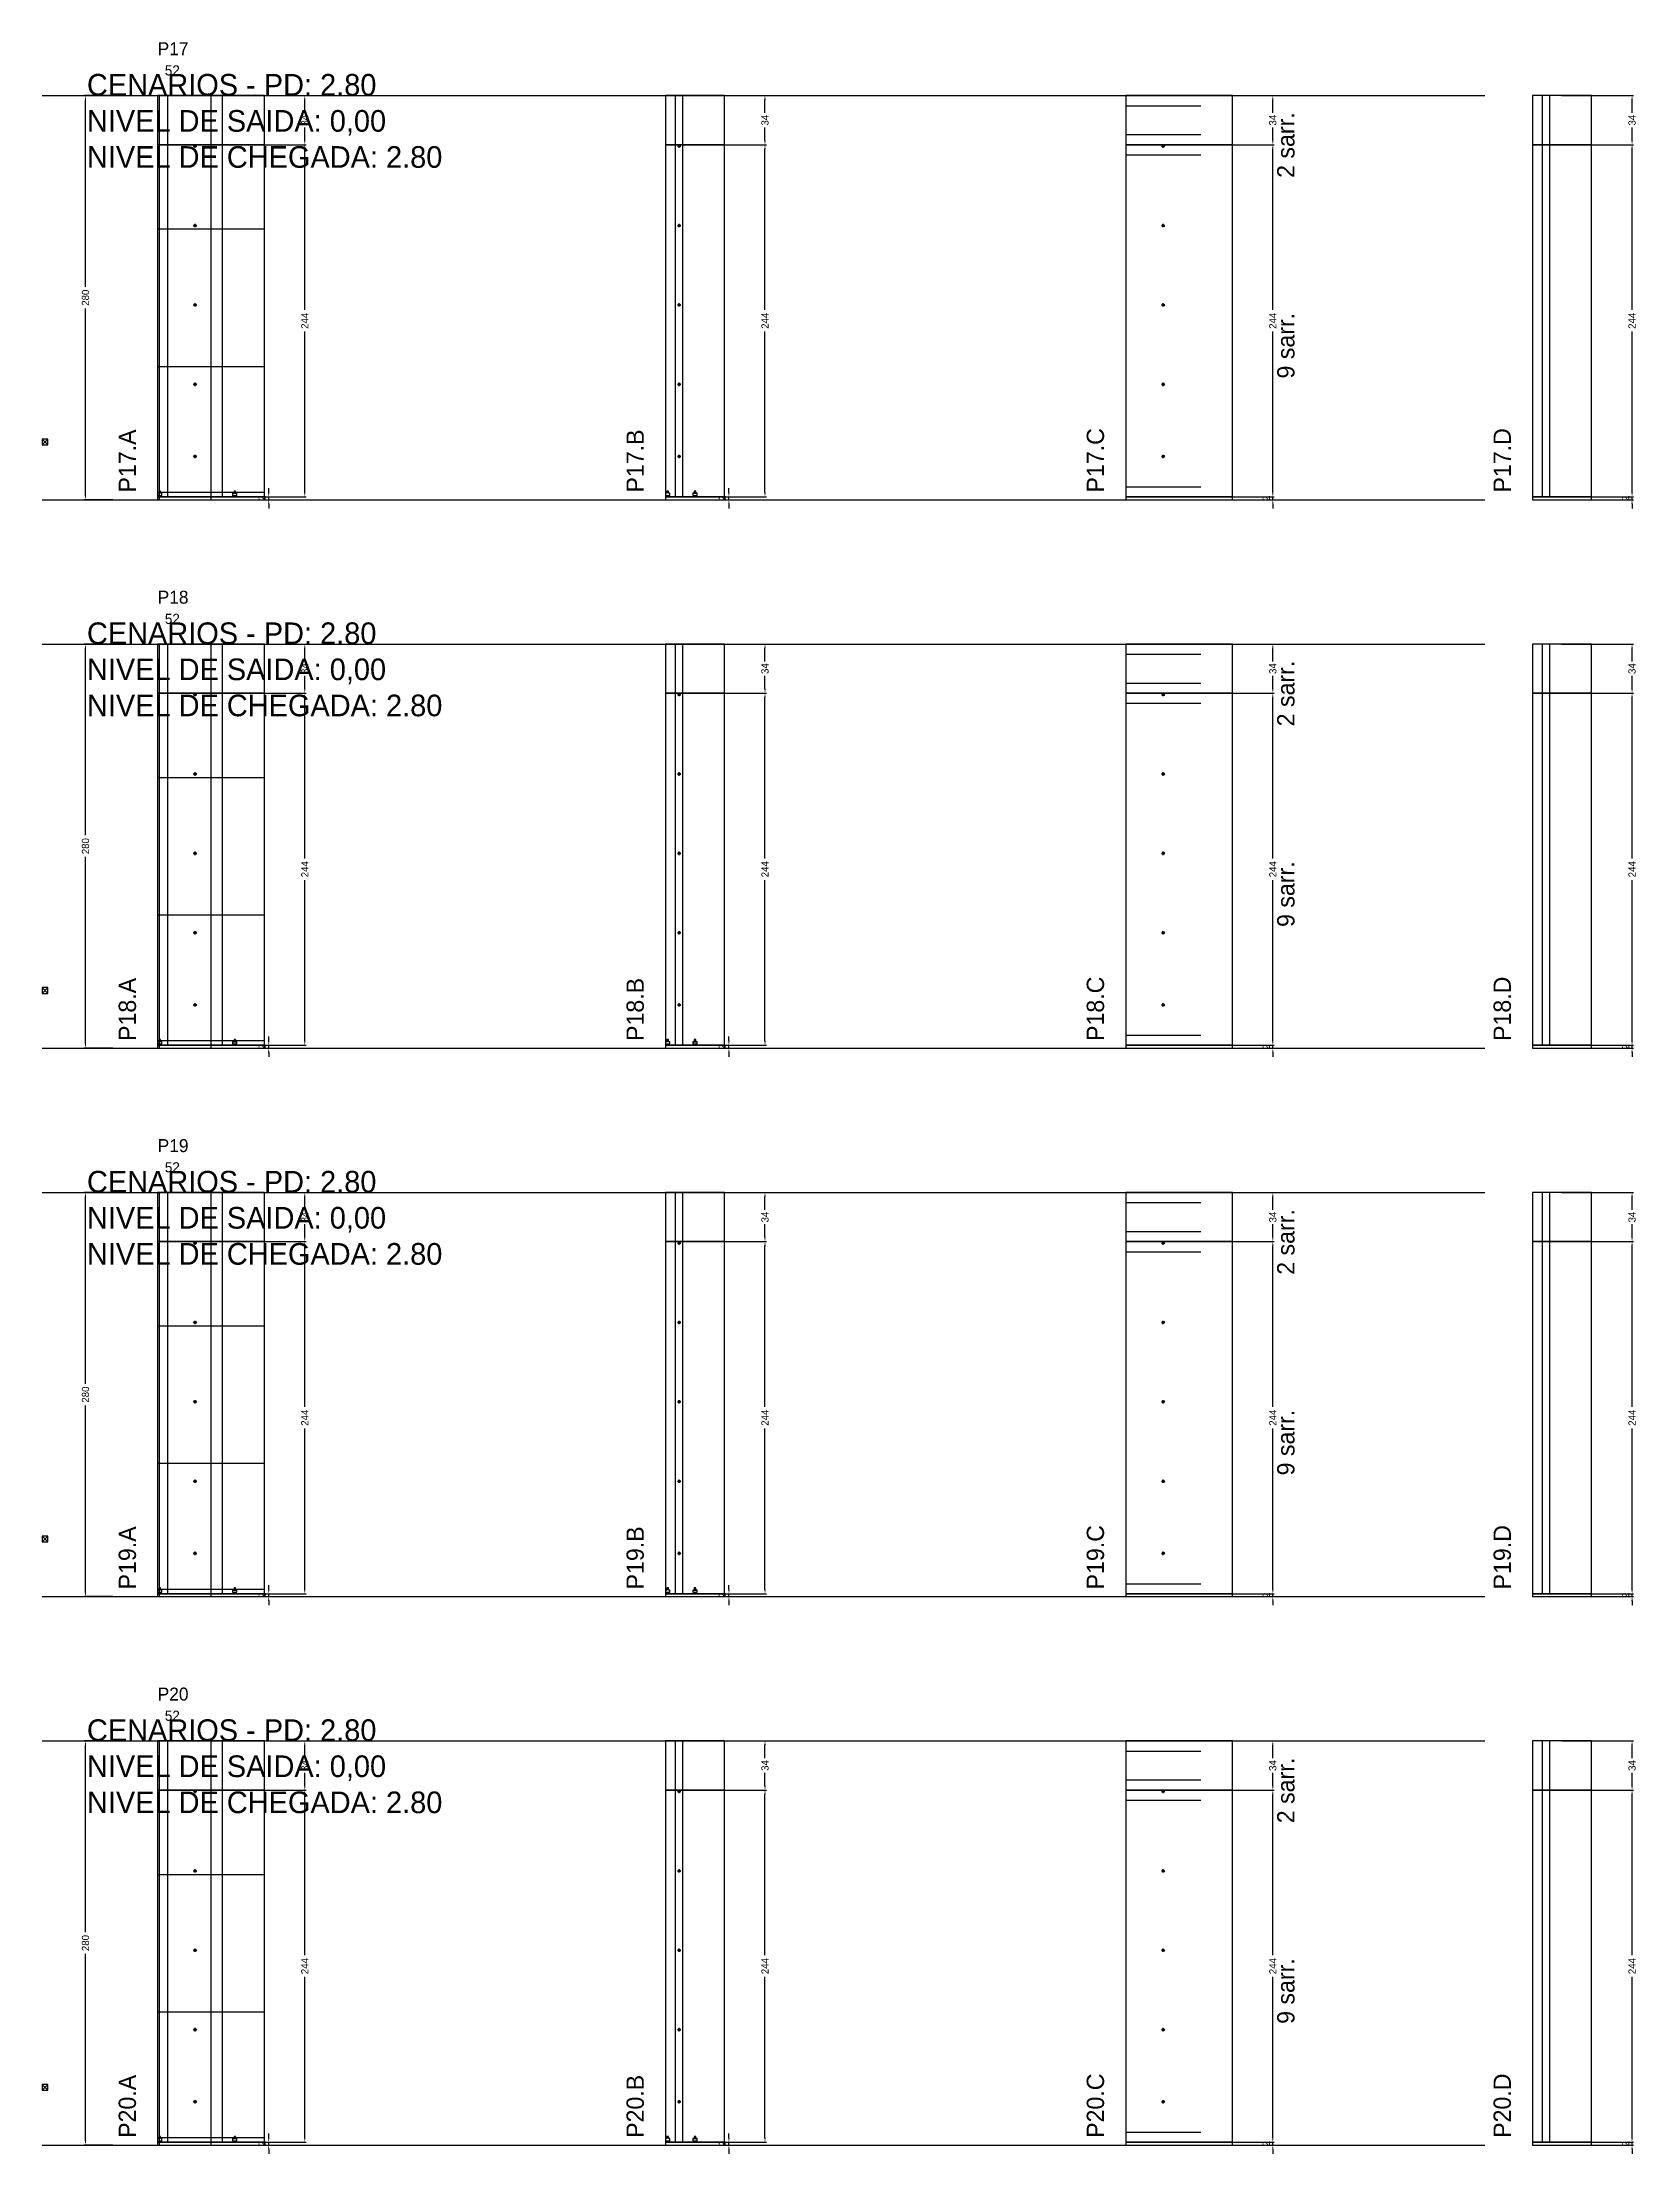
# Model space of a CAD drawing. Header units: centimetres. Extents: x -10500 to 4105, y -36866 to 295.
# Drawn here: x -7000 to -5895, y -7606 to -6143 of the extents above; entities that cross this region are included whole.
import ezdxf

# ---------------------------------------------------------------- set-up
doc = ezdxf.new("R2010")
doc.units = ezdxf.units.CM
doc.linetypes.add('DASHED', pattern=[2, -2])
for name, color, linetype in [('CHAPA', 140, 'Continuous'), ('COTA', 241, 'Continuous'), ('COTAS FURACAO', 16, 'Continuous'), ('Madeira', 30, 'Continuous'), ('NOMENCLATURA', 7, 'Continuous'), ('Nível', 160, 'Continuous'), ('Painéis', 200, 'Continuous'), ('Perfil Metálico', 150, 'Continuous'), ('SARR_2.2x7', 40, 'Continuous'), ('SARRAFO DE PRESSAO', 200, 'Continuous'), ('texto', 7, 'Continuous'), ('TEXTO_GERAL', 7, 'Continuous')]:
    doc.layers.add(name, color=color, linetype=linetype)
doc.dimstyles.new('PAINEL-NOVA', dxfattribs={"dimtxt": 5, "dimasz": 3, "dimexe": 1, "dimexo": 1, "dimgap": 1, "dimtad": 1, "dimcen": 2.5, "dimazin": 3, "dimtfac": 1, "dimtmove": 0, "dimatfit": 3})

msp = doc.modelspace()

# ---------------------------------------------------------------- texts
at = {"layer": 'NOMENCLATURA'}
for s, p in [('CENARIOS - PD: 2.80', (-6969, -6180)), ('NIVEL DE SAIDA: 0,00', (-6969, -6205)), ('NIVEL DE CHEGADA: 2.80', (-6969, -6230)), ('CENARIOS - PD: 2.80', (-6969, -6560)), ('NIVEL DE SAIDA: 0,00', (-6969, -6585)), ('NIVEL DE CHEGADA: 2.80', (-6969, -6610)), ('CENARIOS - PD: 2.80', (-6969, -6940)), ('NIVEL DE SAIDA: 0,00', (-6969, -6965)), ('NIVEL DE CHEGADA: 2.80', (-6969, -6990)), ('CENARIOS - PD: 2.80', (-6969, -7320)), ('NIVEL DE SAIDA: 0,00', (-6969, -7345)), ('NIVEL DE CHEGADA: 2.80', (-6969, -7370))]:
    msp.add_text(s, height=15, dxfattribs=at).set_placement(p)
for s, p in [('2 sarr.', (-6132, -6237)), ('9 sarr.', (-6132, -6376)), ('P17.A', (-6935, -6455)), ('P17.B', (-6583, -6455)), ('P17.C', (-6264, -6455)), ('P17.D', (-5982, -6455)), ('2 sarr.', (-6132, -6617)), ('9 sarr.', (-6132, -6756)), ('P18.A', (-6935, -6835)), ('P18.B', (-6583, -6835)), ('P18.C', (-6264, -6835)), ('P18.D', (-5982, -6835)), ('2 sarr.', (-6132, -6997)), ('9 sarr.', (-6132, -7136)), ('P19.A', (-6935, -7215)), ('P19.B', (-6583, -7215)), ('P19.C', (-6264, -7215)), ('P19.D', (-5982, -7215)), ('2 sarr.', (-6132, -7377)), ('9 sarr.', (-6132, -7516)), ('P20.A', (-6935, -7595)), ('P20.B', (-6583, -7595)), ('P20.C', (-6264, -7595)), ('P20.D', (-5982, -7595))]:
    msp.add_text(s, height=12, rotation=90, dxfattribs=at).set_placement(p)
at = {"layer": 'texto'}
for p in [(-6915, -6166), (-6915, -6546), (-6915, -6926), (-6915, -7306)]:
    msp.add_text('52', height=7, dxfattribs=at).set_placement(p)
at = {"layer": 'TEXTO_GERAL'}
for s, p in [('P17', (-6920, -6152)), ('P18', (-6920, -6532)), ('P19', (-6920, -6912)), ('P20', (-6920, -7292))]:
    msp.add_text(s, height=9, dxfattribs=at).set_placement(p)

# ---------------------------------------------------------------- blocks, each defined once
blk = doc.blocks.new('_CLOSEDFILLED')
at = {"color": 0, "linetype": 'BYBLOCK'}
blk.add_solid([(-1, 0.16), (0, 0), (-1, -0.16)], dxfattribs=at)
blk = doc.blocks.new('*D495')
for p, q in [((-6951, -7320), (-6971, -7320)), ((-6970, -7452.5), (-6970, -7323)), ((-6970, -7597), (-6970, -7467.5)), ((-6951, -7600), (-6971, -7600))]:
    blk.add_line(p, q)
at = {"layer": 'Defpoints'}
for p in [(-6950, -7320), (-6970, -7600), (-6950, -7600)]:
    blk.add_point(p, dxfattribs=at)
at = {"layer": 'COTA', "xscale": 3, "yscale": 3}
for p, rotation in [((-6970, -7320), 90), ((-6970, -7600), 270)]:
    blk.add_blockref('_CLOSEDFILLED', p, dxfattribs=dict(at, rotation=rotation))
at = {"layer": 'COTA', "insert": (-6970, -7460), "char_height": 5, "attachment_point": 5, "rotation": 90}
blk.add_mtext('280', dxfattribs=at)
blk = doc.blocks.new('MULDURA')
at = {"layer": 'Paineis'}
for p, q in [((0, 0), (4, 4)), ((4, 0), (0, 4))]:
    blk.add_line(p, q, dxfattribs=at)
blk.add_lwpolyline([(0, 0), (4, 0), (4, 4), (0, 4)], close=True, dxfattribs=at)
blk = doc.blocks.new('*D497')
for p, q in [((-6867, -7354), (-6817, -7354)), ((-6818, -7468.5), (-6818, -7357)), ((-6818, -7595), (-6818, -7483.5)), ((-6867, -7598), (-6817, -7598))]:
    blk.add_line(p, q)
at = {"layer": 'Defpoints'}
for p in [(-6868, -7354), (-6868, -7598), (-6818, -7598)]:
    blk.add_point(p, dxfattribs=at)
at = {"layer": 'COTA', "xscale": 3, "yscale": 3}
for p, rotation in [((-6818, -7354), 90), ((-6818, -7598), 270)]:
    blk.add_blockref('_CLOSEDFILLED', p, dxfattribs=dict(at, rotation=rotation))
at = {"layer": 'COTA', "insert": (-6818, -7476), "char_height": 5, "attachment_point": 5, "rotation": 90}
blk.add_mtext('244', dxfattribs=at)
blk = doc.blocks.new('*D498')
for p, q in [((-6867, -7320), (-6817, -7320)), ((-6818, -7332), (-6818, -7323)), ((-6818, -7351), (-6818, -7342)), ((-6867, -7354), (-6817, -7354))]:
    blk.add_line(p, q)
at = {"layer": 'Defpoints'}
for p in [(-6868, -7320), (-6868, -7354), (-6818, -7354)]:
    blk.add_point(p, dxfattribs=at)
at = {"layer": 'COTA', "xscale": 3, "yscale": 3}
for p, rotation in [((-6818, -7320), 90), ((-6818, -7354), 270)]:
    blk.add_blockref('_CLOSEDFILLED', p, dxfattribs=dict(at, rotation=rotation))
at = {"layer": 'COTA', "insert": (-6818, -7337), "char_height": 5, "attachment_point": 5, "rotation": 90}
blk.add_mtext('34', dxfattribs=at)
blk = doc.blocks.new('SLIPTEE')
at = {"layer": 'Paineis'}
blk.add_lwpolyline([(0, 0), (3, 0), (3, 1.5), (2, 1.5), (2, 3), (1, 3), (1, 1.5), (0, 1.5)], close=True, dxfattribs=at)
blk = doc.blocks.new('SLIPTDD')
at = {"layer": 'Paineis'}
blk.add_line((0, 1.5), (3, 1.5), dxfattribs=at)
blk.add_lwpolyline([(0, 0), (3, 0), (3, 1.5), (2, 1.5), (2, 3), (1, 3), (1, 1.5), (0, 1.5)], close=True, dxfattribs=at)
blk = doc.blocks.new('furacao')
at = {"layer": 'COTAS FURACAO'}
for p, q in [((-1.2, 0), (1.2, 0)), ((0, -1.2), (0, 1.2))]:
    blk.add_line(p, q, dxfattribs=at)
blk.add_circle((0, 0), 0.8, dxfattribs=at)
blk = doc.blocks.new('*D500')
for p, q in [((-6548, -7354), (-6498, -7354)), ((-6499, -7468.5), (-6499, -7357)), ((-6499, -7595), (-6499, -7483.5)), ((-6548, -7598), (-6498, -7598))]:
    blk.add_line(p, q)
at = {"layer": 'Defpoints'}
for p in [(-6549, -7354), (-6549, -7598), (-6499, -7598)]:
    blk.add_point(p, dxfattribs=at)
at = {"layer": 'COTA', "xscale": 3, "yscale": 3}
for p, rotation in [((-6499, -7354), 90), ((-6499, -7598), 270)]:
    blk.add_blockref('_CLOSEDFILLED', p, dxfattribs=dict(at, rotation=rotation))
at = {"layer": 'COTA', "insert": (-6499, -7476), "char_height": 5, "attachment_point": 5, "rotation": 90}
blk.add_mtext('244', dxfattribs=at)
blk = doc.blocks.new('*D501')
for p, q in [((-6548, -7320), (-6498, -7320)), ((-6499, -7332), (-6499, -7323)), ((-6499, -7351), (-6499, -7342)), ((-6548, -7354), (-6498, -7354))]:
    blk.add_line(p, q)
at = {"layer": 'Defpoints'}
for p in [(-6549, -7320), (-6549, -7354), (-6499, -7354)]:
    blk.add_point(p, dxfattribs=at)
at = {"layer": 'COTA', "xscale": 3, "yscale": 3}
for p, rotation in [((-6499, -7320), 90), ((-6499, -7354), 270)]:
    blk.add_blockref('_CLOSEDFILLED', p, dxfattribs=dict(at, rotation=rotation))
at = {"layer": 'COTA', "insert": (-6499, -7337), "char_height": 5, "attachment_point": 5, "rotation": 90}
blk.add_mtext('34', dxfattribs=at)
blk = doc.blocks.new('*D503')
for p, q in [((-6196, -7354), (-6146, -7354)), ((-6147, -7468.5), (-6147, -7357)), ((-6147, -7595), (-6147, -7483.5)), ((-6196, -7598), (-6146, -7598))]:
    blk.add_line(p, q)
at = {"layer": 'Defpoints'}
for p in [(-6197, -7354), (-6197, -7598), (-6147, -7598)]:
    blk.add_point(p, dxfattribs=at)
at = {"layer": 'COTA', "xscale": 3, "yscale": 3}
for p, rotation in [((-6147, -7354), 90), ((-6147, -7598), 270)]:
    blk.add_blockref('_CLOSEDFILLED', p, dxfattribs=dict(at, rotation=rotation))
at = {"layer": 'COTA', "insert": (-6147, -7476), "char_height": 5, "attachment_point": 5, "rotation": 90}
blk.add_mtext('244', dxfattribs=at)
blk = doc.blocks.new('*D504')
for p, q in [((-6196, -7320), (-6146, -7320)), ((-6147, -7332), (-6147, -7323)), ((-6147, -7351), (-6147, -7342)), ((-6196, -7354), (-6146, -7354))]:
    blk.add_line(p, q)
at = {"layer": 'Defpoints'}
for p in [(-6197, -7320), (-6197, -7354), (-6147, -7354)]:
    blk.add_point(p, dxfattribs=at)
at = {"layer": 'COTA', "xscale": 3, "yscale": 3}
for p, rotation in [((-6147, -7320), 90), ((-6147, -7354), 270)]:
    blk.add_blockref('_CLOSEDFILLED', p, dxfattribs=dict(at, rotation=rotation))
at = {"layer": 'COTA', "insert": (-6147, -7337), "char_height": 5, "attachment_point": 5, "rotation": 90}
blk.add_mtext('34', dxfattribs=at)
blk = doc.blocks.new('*D506')
for p, q in [((-5947, -7354), (-5897, -7354)), ((-5898, -7468.5), (-5898, -7357)), ((-5898, -7595), (-5898, -7483.5)), ((-5947, -7598), (-5897, -7598))]:
    blk.add_line(p, q)
at = {"layer": 'Defpoints'}
for p in [(-5948, -7354), (-5948, -7598), (-5898, -7598)]:
    blk.add_point(p, dxfattribs=at)
at = {"layer": 'COTA', "xscale": 3, "yscale": 3}
for p, rotation in [((-5898, -7354), 90), ((-5898, -7598), 270)]:
    blk.add_blockref('_CLOSEDFILLED', p, dxfattribs=dict(at, rotation=rotation))
at = {"layer": 'COTA', "insert": (-5898, -7476), "char_height": 5, "attachment_point": 5, "rotation": 90}
blk.add_mtext('244', dxfattribs=at)
blk = doc.blocks.new('*D507')
for p, q in [((-5947, -7320), (-5897, -7320)), ((-5898, -7332), (-5898, -7323)), ((-5898, -7351), (-5898, -7342)), ((-5947, -7354), (-5897, -7354))]:
    blk.add_line(p, q)
at = {"layer": 'Defpoints'}
for p in [(-5948, -7320), (-5948, -7354), (-5898, -7354)]:
    blk.add_point(p, dxfattribs=at)
at = {"layer": 'COTA', "xscale": 3, "yscale": 3}
for p, rotation in [((-5898, -7320), 90), ((-5898, -7354), 270)]:
    blk.add_blockref('_CLOSEDFILLED', p, dxfattribs=dict(at, rotation=rotation))
at = {"layer": 'COTA', "insert": (-5898, -7337), "char_height": 5, "attachment_point": 5, "rotation": 90}
blk.add_mtext('34', dxfattribs=at)
blk = doc.blocks.new('*D469')
for p, q in [((-6951, -6940), (-6971, -6940)), ((-6970, -7072.5), (-6970, -6943)), ((-6970, -7217), (-6970, -7087.5)), ((-6951, -7220), (-6971, -7220))]:
    blk.add_line(p, q)
at = {"layer": 'Defpoints'}
for p in [(-6950, -6940), (-6970, -7220), (-6950, -7220)]:
    blk.add_point(p, dxfattribs=at)
at = {"layer": 'COTA', "xscale": 3, "yscale": 3}
for p, rotation in [((-6970, -6940), 90), ((-6970, -7220), 270)]:
    blk.add_blockref('_CLOSEDFILLED', p, dxfattribs=dict(at, rotation=rotation))
at = {"layer": 'COTA', "insert": (-6970, -7080), "char_height": 5, "attachment_point": 5, "rotation": 90}
blk.add_mtext('280', dxfattribs=at)
blk = doc.blocks.new('*D471')
for p, q in [((-6867, -6974), (-6817, -6974)), ((-6818, -7088.5), (-6818, -6977)), ((-6818, -7215), (-6818, -7103.5)), ((-6867, -7218), (-6817, -7218))]:
    blk.add_line(p, q)
at = {"layer": 'Defpoints'}
for p in [(-6868, -6974), (-6868, -7218), (-6818, -7218)]:
    blk.add_point(p, dxfattribs=at)
at = {"layer": 'COTA', "xscale": 3, "yscale": 3}
for p, rotation in [((-6818, -6974), 90), ((-6818, -7218), 270)]:
    blk.add_blockref('_CLOSEDFILLED', p, dxfattribs=dict(at, rotation=rotation))
at = {"layer": 'COTA', "insert": (-6818, -7096), "char_height": 5, "attachment_point": 5, "rotation": 90}
blk.add_mtext('244', dxfattribs=at)
blk = doc.blocks.new('*D472')
for p, q in [((-6867, -6940), (-6817, -6940)), ((-6818, -6952), (-6818, -6943)), ((-6818, -6971), (-6818, -6962)), ((-6867, -6974), (-6817, -6974))]:
    blk.add_line(p, q)
at = {"layer": 'Defpoints'}
for p in [(-6868, -6940), (-6868, -6974), (-6818, -6974)]:
    blk.add_point(p, dxfattribs=at)
at = {"layer": 'COTA', "xscale": 3, "yscale": 3}
for p, rotation in [((-6818, -6940), 90), ((-6818, -6974), 270)]:
    blk.add_blockref('_CLOSEDFILLED', p, dxfattribs=dict(at, rotation=rotation))
at = {"layer": 'COTA', "insert": (-6818, -6957), "char_height": 5, "attachment_point": 5, "rotation": 90}
blk.add_mtext('34', dxfattribs=at)
blk = doc.blocks.new('*D474')
for p, q in [((-6548, -6974), (-6498, -6974)), ((-6499, -7088.5), (-6499, -6977)), ((-6499, -7215), (-6499, -7103.5)), ((-6548, -7218), (-6498, -7218))]:
    blk.add_line(p, q)
at = {"layer": 'Defpoints'}
for p in [(-6549, -6974), (-6549, -7218), (-6499, -7218)]:
    blk.add_point(p, dxfattribs=at)
at = {"layer": 'COTA', "xscale": 3, "yscale": 3}
for p, rotation in [((-6499, -6974), 90), ((-6499, -7218), 270)]:
    blk.add_blockref('_CLOSEDFILLED', p, dxfattribs=dict(at, rotation=rotation))
at = {"layer": 'COTA', "insert": (-6499, -7096), "char_height": 5, "attachment_point": 5, "rotation": 90}
blk.add_mtext('244', dxfattribs=at)
blk = doc.blocks.new('*D475')
for p, q in [((-6548, -6940), (-6498, -6940)), ((-6499, -6952), (-6499, -6943)), ((-6499, -6971), (-6499, -6962)), ((-6548, -6974), (-6498, -6974))]:
    blk.add_line(p, q)
at = {"layer": 'Defpoints'}
for p in [(-6549, -6940), (-6549, -6974), (-6499, -6974)]:
    blk.add_point(p, dxfattribs=at)
at = {"layer": 'COTA', "xscale": 3, "yscale": 3}
for p, rotation in [((-6499, -6940), 90), ((-6499, -6974), 270)]:
    blk.add_blockref('_CLOSEDFILLED', p, dxfattribs=dict(at, rotation=rotation))
at = {"layer": 'COTA', "insert": (-6499, -6957), "char_height": 5, "attachment_point": 5, "rotation": 90}
blk.add_mtext('34', dxfattribs=at)
blk = doc.blocks.new('*D477')
for p, q in [((-6196, -6974), (-6146, -6974)), ((-6147, -7088.5), (-6147, -6977)), ((-6147, -7215), (-6147, -7103.5)), ((-6196, -7218), (-6146, -7218))]:
    blk.add_line(p, q)
at = {"layer": 'Defpoints'}
for p in [(-6197, -6974), (-6197, -7218), (-6147, -7218)]:
    blk.add_point(p, dxfattribs=at)
at = {"layer": 'COTA', "xscale": 3, "yscale": 3}
for p, rotation in [((-6147, -6974), 90), ((-6147, -7218), 270)]:
    blk.add_blockref('_CLOSEDFILLED', p, dxfattribs=dict(at, rotation=rotation))
at = {"layer": 'COTA', "insert": (-6147, -7096), "char_height": 5, "attachment_point": 5, "rotation": 90}
blk.add_mtext('244', dxfattribs=at)
blk = doc.blocks.new('*D478')
for p, q in [((-6196, -6940), (-6146, -6940)), ((-6147, -6952), (-6147, -6943)), ((-6147, -6971), (-6147, -6962)), ((-6196, -6974), (-6146, -6974))]:
    blk.add_line(p, q)
at = {"layer": 'Defpoints'}
for p in [(-6197, -6940), (-6197, -6974), (-6147, -6974)]:
    blk.add_point(p, dxfattribs=at)
at = {"layer": 'COTA', "xscale": 3, "yscale": 3}
for p, rotation in [((-6147, -6940), 90), ((-6147, -6974), 270)]:
    blk.add_blockref('_CLOSEDFILLED', p, dxfattribs=dict(at, rotation=rotation))
at = {"layer": 'COTA', "insert": (-6147, -6957), "char_height": 5, "attachment_point": 5, "rotation": 90}
blk.add_mtext('34', dxfattribs=at)
blk = doc.blocks.new('*D480')
for p, q in [((-5947, -6974), (-5897, -6974)), ((-5898, -7088.5), (-5898, -6977)), ((-5898, -7215), (-5898, -7103.5)), ((-5947, -7218), (-5897, -7218))]:
    blk.add_line(p, q)
at = {"layer": 'Defpoints'}
for p in [(-5948, -6974), (-5948, -7218), (-5898, -7218)]:
    blk.add_point(p, dxfattribs=at)
at = {"layer": 'COTA', "xscale": 3, "yscale": 3}
for p, rotation in [((-5898, -6974), 90), ((-5898, -7218), 270)]:
    blk.add_blockref('_CLOSEDFILLED', p, dxfattribs=dict(at, rotation=rotation))
at = {"layer": 'COTA', "insert": (-5898, -7096), "char_height": 5, "attachment_point": 5, "rotation": 90}
blk.add_mtext('244', dxfattribs=at)
blk = doc.blocks.new('*D481')
for p, q in [((-5947, -6940), (-5897, -6940)), ((-5898, -6952), (-5898, -6943)), ((-5898, -6971), (-5898, -6962)), ((-5947, -6974), (-5897, -6974))]:
    blk.add_line(p, q)
at = {"layer": 'Defpoints'}
for p in [(-5948, -6940), (-5948, -6974), (-5898, -6974)]:
    blk.add_point(p, dxfattribs=at)
at = {"layer": 'COTA', "xscale": 3, "yscale": 3}
for p, rotation in [((-5898, -6940), 90), ((-5898, -6974), 270)]:
    blk.add_blockref('_CLOSEDFILLED', p, dxfattribs=dict(at, rotation=rotation))
at = {"layer": 'COTA', "insert": (-5898, -6957), "char_height": 5, "attachment_point": 5, "rotation": 90}
blk.add_mtext('34', dxfattribs=at)
blk = doc.blocks.new('*D443')
for p, q in [((-6951, -6560), (-6971, -6560)), ((-6970, -6692.5), (-6970, -6563)), ((-6970, -6837), (-6970, -6707.5)), ((-6951, -6840), (-6971, -6840))]:
    blk.add_line(p, q)
at = {"layer": 'Defpoints'}
for p in [(-6950, -6560), (-6970, -6840), (-6950, -6840)]:
    blk.add_point(p, dxfattribs=at)
at = {"layer": 'COTA', "xscale": 3, "yscale": 3}
for p, rotation in [((-6970, -6560), 90), ((-6970, -6840), 270)]:
    blk.add_blockref('_CLOSEDFILLED', p, dxfattribs=dict(at, rotation=rotation))
at = {"layer": 'COTA', "insert": (-6970, -6700), "char_height": 5, "attachment_point": 5, "rotation": 90}
blk.add_mtext('280', dxfattribs=at)
blk = doc.blocks.new('*D445')
for p, q in [((-6867, -6594), (-6817, -6594)), ((-6818, -6708.5), (-6818, -6597)), ((-6818, -6835), (-6818, -6723.5)), ((-6867, -6838), (-6817, -6838))]:
    blk.add_line(p, q)
at = {"layer": 'Defpoints'}
for p in [(-6868, -6594), (-6868, -6838), (-6818, -6838)]:
    blk.add_point(p, dxfattribs=at)
at = {"layer": 'COTA', "xscale": 3, "yscale": 3}
for p, rotation in [((-6818, -6594), 90), ((-6818, -6838), 270)]:
    blk.add_blockref('_CLOSEDFILLED', p, dxfattribs=dict(at, rotation=rotation))
at = {"layer": 'COTA', "insert": (-6818, -6716), "char_height": 5, "attachment_point": 5, "rotation": 90}
blk.add_mtext('244', dxfattribs=at)
blk = doc.blocks.new('*D446')
for p, q in [((-6867, -6560), (-6817, -6560)), ((-6818, -6572), (-6818, -6563)), ((-6818, -6591), (-6818, -6582)), ((-6867, -6594), (-6817, -6594))]:
    blk.add_line(p, q)
at = {"layer": 'Defpoints'}
for p in [(-6868, -6560), (-6868, -6594), (-6818, -6594)]:
    blk.add_point(p, dxfattribs=at)
at = {"layer": 'COTA', "xscale": 3, "yscale": 3}
for p, rotation in [((-6818, -6560), 90), ((-6818, -6594), 270)]:
    blk.add_blockref('_CLOSEDFILLED', p, dxfattribs=dict(at, rotation=rotation))
at = {"layer": 'COTA', "insert": (-6818, -6577), "char_height": 5, "attachment_point": 5, "rotation": 90}
blk.add_mtext('34', dxfattribs=at)
blk = doc.blocks.new('*D448')
for p, q in [((-6548, -6594), (-6498, -6594)), ((-6499, -6708.5), (-6499, -6597)), ((-6499, -6835), (-6499, -6723.5)), ((-6548, -6838), (-6498, -6838))]:
    blk.add_line(p, q)
at = {"layer": 'Defpoints'}
for p in [(-6549, -6594), (-6549, -6838), (-6499, -6838)]:
    blk.add_point(p, dxfattribs=at)
at = {"layer": 'COTA', "xscale": 3, "yscale": 3}
for p, rotation in [((-6499, -6594), 90), ((-6499, -6838), 270)]:
    blk.add_blockref('_CLOSEDFILLED', p, dxfattribs=dict(at, rotation=rotation))
at = {"layer": 'COTA', "insert": (-6499, -6716), "char_height": 5, "attachment_point": 5, "rotation": 90}
blk.add_mtext('244', dxfattribs=at)
blk = doc.blocks.new('*D449')
for p, q in [((-6548, -6560), (-6498, -6560)), ((-6499, -6572), (-6499, -6563)), ((-6499, -6591), (-6499, -6582)), ((-6548, -6594), (-6498, -6594))]:
    blk.add_line(p, q)
at = {"layer": 'Defpoints'}
for p in [(-6549, -6560), (-6549, -6594), (-6499, -6594)]:
    blk.add_point(p, dxfattribs=at)
at = {"layer": 'COTA', "xscale": 3, "yscale": 3}
for p, rotation in [((-6499, -6560), 90), ((-6499, -6594), 270)]:
    blk.add_blockref('_CLOSEDFILLED', p, dxfattribs=dict(at, rotation=rotation))
at = {"layer": 'COTA', "insert": (-6499, -6577), "char_height": 5, "attachment_point": 5, "rotation": 90}
blk.add_mtext('34', dxfattribs=at)
blk = doc.blocks.new('*D451')
for p, q in [((-6196, -6594), (-6146, -6594)), ((-6147, -6708.5), (-6147, -6597)), ((-6147, -6835), (-6147, -6723.5)), ((-6196, -6838), (-6146, -6838))]:
    blk.add_line(p, q)
at = {"layer": 'Defpoints'}
for p in [(-6197, -6594), (-6197, -6838), (-6147, -6838)]:
    blk.add_point(p, dxfattribs=at)
at = {"layer": 'COTA', "xscale": 3, "yscale": 3}
for p, rotation in [((-6147, -6594), 90), ((-6147, -6838), 270)]:
    blk.add_blockref('_CLOSEDFILLED', p, dxfattribs=dict(at, rotation=rotation))
at = {"layer": 'COTA', "insert": (-6147, -6716), "char_height": 5, "attachment_point": 5, "rotation": 90}
blk.add_mtext('244', dxfattribs=at)
blk = doc.blocks.new('*D452')
for p, q in [((-6196, -6560), (-6146, -6560)), ((-6147, -6572), (-6147, -6563)), ((-6147, -6591), (-6147, -6582)), ((-6196, -6594), (-6146, -6594))]:
    blk.add_line(p, q)
at = {"layer": 'Defpoints'}
for p in [(-6197, -6560), (-6197, -6594), (-6147, -6594)]:
    blk.add_point(p, dxfattribs=at)
at = {"layer": 'COTA', "xscale": 3, "yscale": 3}
for p, rotation in [((-6147, -6560), 90), ((-6147, -6594), 270)]:
    blk.add_blockref('_CLOSEDFILLED', p, dxfattribs=dict(at, rotation=rotation))
at = {"layer": 'COTA', "insert": (-6147, -6577), "char_height": 5, "attachment_point": 5, "rotation": 90}
blk.add_mtext('34', dxfattribs=at)
blk = doc.blocks.new('*D454')
for p, q in [((-5947, -6594), (-5897, -6594)), ((-5898, -6708.5), (-5898, -6597)), ((-5898, -6835), (-5898, -6723.5)), ((-5947, -6838), (-5897, -6838))]:
    blk.add_line(p, q)
at = {"layer": 'Defpoints'}
for p in [(-5948, -6594), (-5948, -6838), (-5898, -6838)]:
    blk.add_point(p, dxfattribs=at)
at = {"layer": 'COTA', "xscale": 3, "yscale": 3}
for p, rotation in [((-5898, -6594), 90), ((-5898, -6838), 270)]:
    blk.add_blockref('_CLOSEDFILLED', p, dxfattribs=dict(at, rotation=rotation))
at = {"layer": 'COTA', "insert": (-5898, -6716), "char_height": 5, "attachment_point": 5, "rotation": 90}
blk.add_mtext('244', dxfattribs=at)
blk = doc.blocks.new('*D455')
for p, q in [((-5947, -6560), (-5897, -6560)), ((-5898, -6572), (-5898, -6563)), ((-5898, -6591), (-5898, -6582)), ((-5947, -6594), (-5897, -6594))]:
    blk.add_line(p, q)
at = {"layer": 'Defpoints'}
for p in [(-5948, -6560), (-5948, -6594), (-5898, -6594)]:
    blk.add_point(p, dxfattribs=at)
at = {"layer": 'COTA', "xscale": 3, "yscale": 3}
for p, rotation in [((-5898, -6560), 90), ((-5898, -6594), 270)]:
    blk.add_blockref('_CLOSEDFILLED', p, dxfattribs=dict(at, rotation=rotation))
at = {"layer": 'COTA', "insert": (-5898, -6577), "char_height": 5, "attachment_point": 5, "rotation": 90}
blk.add_mtext('34', dxfattribs=at)
blk = doc.blocks.new('*D417')
for p, q in [((-6951, -6180), (-6971, -6180)), ((-6970, -6312.5), (-6970, -6183)), ((-6970, -6457), (-6970, -6327.5)), ((-6951, -6460), (-6971, -6460))]:
    blk.add_line(p, q)
at = {"layer": 'Defpoints'}
for p in [(-6950, -6180), (-6970, -6460), (-6950, -6460)]:
    blk.add_point(p, dxfattribs=at)
at = {"layer": 'COTA', "xscale": 3, "yscale": 3}
for p, rotation in [((-6970, -6180), 90), ((-6970, -6460), 270)]:
    blk.add_blockref('_CLOSEDFILLED', p, dxfattribs=dict(at, rotation=rotation))
at = {"layer": 'COTA', "insert": (-6970, -6320), "char_height": 5, "attachment_point": 5, "rotation": 90}
blk.add_mtext('280', dxfattribs=at)
blk = doc.blocks.new('*D419')
for p, q in [((-6867, -6214), (-6817, -6214)), ((-6818, -6328.5), (-6818, -6217)), ((-6818, -6455), (-6818, -6343.5)), ((-6867, -6458), (-6817, -6458))]:
    blk.add_line(p, q)
at = {"layer": 'Defpoints'}
for p in [(-6868, -6214), (-6868, -6458), (-6818, -6458)]:
    blk.add_point(p, dxfattribs=at)
at = {"layer": 'COTA', "xscale": 3, "yscale": 3}
for p, rotation in [((-6818, -6214), 90), ((-6818, -6458), 270)]:
    blk.add_blockref('_CLOSEDFILLED', p, dxfattribs=dict(at, rotation=rotation))
at = {"layer": 'COTA', "insert": (-6818, -6336), "char_height": 5, "attachment_point": 5, "rotation": 90}
blk.add_mtext('244', dxfattribs=at)
blk = doc.blocks.new('*D420')
for p, q in [((-6867, -6180), (-6817, -6180)), ((-6818, -6192), (-6818, -6183)), ((-6818, -6211), (-6818, -6202)), ((-6867, -6214), (-6817, -6214))]:
    blk.add_line(p, q)
at = {"layer": 'Defpoints'}
for p in [(-6868, -6180), (-6868, -6214), (-6818, -6214)]:
    blk.add_point(p, dxfattribs=at)
at = {"layer": 'COTA', "xscale": 3, "yscale": 3}
for p, rotation in [((-6818, -6180), 90), ((-6818, -6214), 270)]:
    blk.add_blockref('_CLOSEDFILLED', p, dxfattribs=dict(at, rotation=rotation))
at = {"layer": 'COTA', "insert": (-6818, -6197), "char_height": 5, "attachment_point": 5, "rotation": 90}
blk.add_mtext('34', dxfattribs=at)
blk = doc.blocks.new('*D422')
for p, q in [((-6548, -6214), (-6498, -6214)), ((-6499, -6328.5), (-6499, -6217)), ((-6499, -6455), (-6499, -6343.5)), ((-6548, -6458), (-6498, -6458))]:
    blk.add_line(p, q)
at = {"layer": 'Defpoints'}
for p in [(-6549, -6214), (-6549, -6458), (-6499, -6458)]:
    blk.add_point(p, dxfattribs=at)
at = {"layer": 'COTA', "xscale": 3, "yscale": 3}
for p, rotation in [((-6499, -6214), 90), ((-6499, -6458), 270)]:
    blk.add_blockref('_CLOSEDFILLED', p, dxfattribs=dict(at, rotation=rotation))
at = {"layer": 'COTA', "insert": (-6499, -6336), "char_height": 5, "attachment_point": 5, "rotation": 90}
blk.add_mtext('244', dxfattribs=at)
blk = doc.blocks.new('*D423')
for p, q in [((-6548, -6180), (-6498, -6180)), ((-6499, -6192), (-6499, -6183)), ((-6499, -6211), (-6499, -6202)), ((-6548, -6214), (-6498, -6214))]:
    blk.add_line(p, q)
at = {"layer": 'Defpoints'}
for p in [(-6549, -6180), (-6549, -6214), (-6499, -6214)]:
    blk.add_point(p, dxfattribs=at)
at = {"layer": 'COTA', "xscale": 3, "yscale": 3}
for p, rotation in [((-6499, -6180), 90), ((-6499, -6214), 270)]:
    blk.add_blockref('_CLOSEDFILLED', p, dxfattribs=dict(at, rotation=rotation))
at = {"layer": 'COTA', "insert": (-6499, -6197), "char_height": 5, "attachment_point": 5, "rotation": 90}
blk.add_mtext('34', dxfattribs=at)
blk = doc.blocks.new('*D425')
for p, q in [((-6196, -6214), (-6146, -6214)), ((-6147, -6328.5), (-6147, -6217)), ((-6147, -6455), (-6147, -6343.5)), ((-6196, -6458), (-6146, -6458))]:
    blk.add_line(p, q)
at = {"layer": 'Defpoints'}
for p in [(-6197, -6214), (-6197, -6458), (-6147, -6458)]:
    blk.add_point(p, dxfattribs=at)
at = {"layer": 'COTA', "xscale": 3, "yscale": 3}
for p, rotation in [((-6147, -6214), 90), ((-6147, -6458), 270)]:
    blk.add_blockref('_CLOSEDFILLED', p, dxfattribs=dict(at, rotation=rotation))
at = {"layer": 'COTA', "insert": (-6147, -6336), "char_height": 5, "attachment_point": 5, "rotation": 90}
blk.add_mtext('244', dxfattribs=at)
blk = doc.blocks.new('*D426')
for p, q in [((-6196, -6180), (-6146, -6180)), ((-6147, -6192), (-6147, -6183)), ((-6147, -6211), (-6147, -6202)), ((-6196, -6214), (-6146, -6214))]:
    blk.add_line(p, q)
at = {"layer": 'Defpoints'}
for p in [(-6197, -6180), (-6197, -6214), (-6147, -6214)]:
    blk.add_point(p, dxfattribs=at)
at = {"layer": 'COTA', "xscale": 3, "yscale": 3}
for p, rotation in [((-6147, -6180), 90), ((-6147, -6214), 270)]:
    blk.add_blockref('_CLOSEDFILLED', p, dxfattribs=dict(at, rotation=rotation))
at = {"layer": 'COTA', "insert": (-6147, -6197), "char_height": 5, "attachment_point": 5, "rotation": 90}
blk.add_mtext('34', dxfattribs=at)
blk = doc.blocks.new('*D428')
for p, q in [((-5947, -6214), (-5897, -6214)), ((-5898, -6328.5), (-5898, -6217)), ((-5898, -6455), (-5898, -6343.5)), ((-5947, -6458), (-5897, -6458))]:
    blk.add_line(p, q)
at = {"layer": 'Defpoints'}
for p in [(-5948, -6214), (-5948, -6458), (-5898, -6458)]:
    blk.add_point(p, dxfattribs=at)
at = {"layer": 'COTA', "xscale": 3, "yscale": 3}
for p, rotation in [((-5898, -6214), 90), ((-5898, -6458), 270)]:
    blk.add_blockref('_CLOSEDFILLED', p, dxfattribs=dict(at, rotation=rotation))
at = {"layer": 'COTA', "insert": (-5898, -6336), "char_height": 5, "attachment_point": 5, "rotation": 90}
blk.add_mtext('244', dxfattribs=at)
blk = doc.blocks.new('*D429')
for p, q in [((-5947, -6180), (-5897, -6180)), ((-5898, -6192), (-5898, -6183)), ((-5898, -6211), (-5898, -6202)), ((-5947, -6214), (-5897, -6214))]:
    blk.add_line(p, q)
at = {"layer": 'Defpoints'}
for p in [(-5948, -6180), (-5948, -6214), (-5898, -6214)]:
    blk.add_point(p, dxfattribs=at)
at = {"layer": 'COTA', "xscale": 3, "yscale": 3}
for p, rotation in [((-5898, -6180), 90), ((-5898, -6214), 270)]:
    blk.add_blockref('_CLOSEDFILLED', p, dxfattribs=dict(at, rotation=rotation))
at = {"layer": 'COTA', "insert": (-5898, -6197), "char_height": 5, "attachment_point": 5, "rotation": 90}
blk.add_mtext('34', dxfattribs=at)

# ---------------------------------------------------------------- dimensions: what is measured, and where the dimension line sits
at = {"layer": 'COTA'}
for base, p1, p2, picture, middle in [((-6970, -6460), (-6950, -6460), (-6950, -6180), '*D417', (-6970, -6320)), ((-6818, -6214), (-6868, -6214), (-6868, -6180), '*D420', (-6818, -6197)), ((-6499, -6214), (-6549, -6214), (-6549, -6180), '*D423', (-6499, -6197)), ((-6147, -6214), (-6197, -6214), (-6197, -6180), '*D426', (-6147, -6197)), ((-5898, -6214), (-5948, -6214), (-5948, -6180), '*D429', (-5898, -6197)), ((-6818, -6458), (-6868, -6458), (-6868, -6214), '*D419', (-6818, -6336)), ((-6499, -6458), (-6549, -6458), (-6549, -6214), '*D422', (-6499, -6336)), ((-6147, -6458), (-6197, -6458), (-6197, -6214), '*D425', (-6147, -6336)), ((-5898, -6458), (-5948, -6458), (-5948, -6214), '*D428', (-5898, -6336)), ((-6970, -6840), (-6950, -6840), (-6950, -6560), '*D443', (-6970, -6700)), ((-6818, -6594), (-6868, -6594), (-6868, -6560), '*D446', (-6818, -6577)), ((-6499, -6594), (-6549, -6594), (-6549, -6560), '*D449', (-6499, -6577)), ((-6147, -6594), (-6197, -6594), (-6197, -6560), '*D452', (-6147, -6577)), ((-5898, -6594), (-5948, -6594), (-5948, -6560), '*D455', (-5898, -6577)), ((-6818, -6838), (-6868, -6838), (-6868, -6594), '*D445', (-6818, -6716)), ((-6499, -6838), (-6549, -6838), (-6549, -6594), '*D448', (-6499, -6716)), ((-6147, -6838), (-6197, -6838), (-6197, -6594), '*D451', (-6147, -6716)), ((-5898, -6838), (-5948, -6838), (-5948, -6594), '*D454', (-5898, -6716)), ((-6970, -7220), (-6950, -7220), (-6950, -6940), '*D469', (-6970, -7080)), ((-6818, -6974), (-6868, -6974), (-6868, -6940), '*D472', (-6818, -6957)), ((-6499, -6974), (-6549, -6974), (-6549, -6940), '*D475', (-6499, -6957)), ((-6147, -6974), (-6197, -6974), (-6197, -6940), '*D478', (-6147, -6957)), ((-5898, -6974), (-5948, -6974), (-5948, -6940), '*D481', (-5898, -6957)), ((-6818, -7218), (-6868, -7218), (-6868, -6974), '*D471', (-6818, -7096)), ((-6499, -7218), (-6549, -7218), (-6549, -6974), '*D474', (-6499, -7096)), ((-6147, -7218), (-6197, -7218), (-6197, -6974), '*D477', (-6147, -7096)), ((-5898, -7218), (-5948, -7218), (-5948, -6974), '*D480', (-5898, -7096)), ((-6970, -7600), (-6950, -7600), (-6950, -7320), '*D495', (-6970, -7460)), ((-6818, -7354), (-6868, -7354), (-6868, -7320), '*D498', (-6818, -7337)), ((-6499, -7354), (-6549, -7354), (-6549, -7320), '*D501', (-6499, -7337)), ((-6147, -7354), (-6197, -7354), (-6197, -7320), '*D504', (-6147, -7337)), ((-5898, -7354), (-5948, -7354), (-5948, -7320), '*D507', (-5898, -7337)), ((-6818, -7598), (-6868, -7598), (-6868, -7354), '*D497', (-6818, -7476)), ((-6499, -7598), (-6549, -7598), (-6549, -7354), '*D500', (-6499, -7476)), ((-6147, -7598), (-6197, -7598), (-6197, -7354), '*D503', (-6147, -7476)), ((-5898, -7598), (-5948, -7598), (-5948, -7354), '*D506', (-5898, -7476))]:
    dim = msp.add_linear_dim(base=base, p1=p1, p2=p2, angle=90, dimstyle='PAINEL-NOVA', dxfattribs=at)
    dim.commit()
    dim.dimension.update_dxf_attribs({"geometry": picture, "text_midpoint": middle})
for base, p1, p2 in [((-6843, -6460), (-6868, -6460), (-6868, -6458)), ((-6524, -6460), (-6549, -6460), (-6549, -6458)), ((-6147, -6460), (-6197, -6460), (-6197, -6458)), ((-5898, -6460), (-5948, -6460), (-5948, -6458)), ((-6843, -6840), (-6868, -6840), (-6868, -6838)), ((-6524, -6840), (-6549, -6840), (-6549, -6838)), ((-6147, -6840), (-6197, -6840), (-6197, -6838)), ((-5898, -6840), (-5948, -6840), (-5948, -6838)), ((-6843, -7220), (-6868, -7220), (-6868, -7218)), ((-6524, -7220), (-6549, -7220), (-6549, -7218)), ((-6147, -7220), (-6197, -7220), (-6197, -7218)), ((-5898, -7220), (-5948, -7220), (-5948, -7218)), ((-6843, -7600), (-6868, -7600), (-6868, -7598)), ((-6524, -7600), (-6549, -7600), (-6549, -7598)), ((-6147, -7600), (-6197, -7600), (-6197, -7598)), ((-5898, -7600), (-5948, -7600), (-5948, -7598))]:
    msp.add_linear_dim(base=base, p1=p1, p2=p2, angle=90, dimstyle='PAINEL-NOVA', dxfattribs=at).render()

# ---------------------------------------------------------------- linework, layer by layer
at = {"layer": 'CHAPA'}
for points in [[(-6920, -6460), (-6918.8, -6460), (-6918.8, -6180), (-6920, -6180)], [(-6920, -6840), (-6918.8, -6840), (-6918.8, -6560), (-6920, -6560)], [(-6920, -7220), (-6918.8, -7220), (-6918.8, -6940), (-6920, -6940)], [(-6920, -7600), (-6918.8, -7600), (-6918.8, -7320), (-6920, -7320)]]:
    msp.add_lwpolyline(points, close=True, dxfattribs=at)
at = {"layer": 'Madeira'}
for points in [[(-6920, -6272.4), (-6846, -6272.4)], [(-6920, -6367.6), (-6846, -6367.6)], [(-6920, -6652.4), (-6846, -6652.4)], [(-6920, -6747.6), (-6846, -6747.6)], [(-6920, -7032.4), (-6846, -7032.4)], [(-6920, -7127.6), (-6846, -7127.6)], [(-6920, -7412.4), (-6846, -7412.4)], [(-6920, -7507.6), (-6846, -7507.6)]]:
    msp.add_lwpolyline(points, dxfattribs=at)
at = {"layer": 'Nível', "linetype": 'DASHED'}
for points in [[(-7000, -6180), (-6000, -6180)], [(-7000, -6460), (-6000, -6460)], [(-7000, -6560), (-6000, -6560)], [(-7000, -6840), (-6000, -6840)], [(-7000, -6940), (-6000, -6940)], [(-7000, -7220), (-6000, -7220)], [(-7000, -7320), (-6000, -7320)], [(-7000, -7600), (-6000, -7600)]]:
    msp.add_lwpolyline(points, dxfattribs=at)
at = {"layer": 'Painéis'}
for points in [[(-6920, -6214), (-6846, -6214), (-6846, -6180), (-6920, -6180)], [(-6920, -6460), (-6846, -6460), (-6846, -6180), (-6920, -6180)], [(-6568, -6214), (-6527, -6214), (-6527, -6180), (-6568, -6180)], [(-6249, -6214), (-6175, -6214), (-6175, -6180), (-6249, -6180)], [(-5967, -6214), (-5926, -6214), (-5926, -6180), (-5967, -6180)], [(-6920, -6458), (-6846, -6458), (-6846, -6214), (-6920, -6214)], [(-6568, -6458), (-6527, -6458), (-6527, -6214), (-6568, -6214)], [(-6249, -6458), (-6175, -6458), (-6175, -6214), (-6249, -6214)], [(-5967, -6458), (-5926, -6458), (-5926, -6214), (-5967, -6214)], [(-6920, -6460), (-6846, -6460), (-6846, -6458), (-6920, -6458)], [(-6568, -6460), (-6527, -6460), (-6527, -6458), (-6568, -6458)], [(-6249, -6460), (-6175, -6460), (-6175, -6458), (-6249, -6458)], [(-5967, -6460), (-5926, -6460), (-5926, -6458), (-5967, -6458)], [(-6920, -6594), (-6846, -6594), (-6846, -6560), (-6920, -6560)], [(-6920, -6840), (-6846, -6840), (-6846, -6560), (-6920, -6560)], [(-6568, -6594), (-6527, -6594), (-6527, -6560), (-6568, -6560)], [(-6249, -6594), (-6175, -6594), (-6175, -6560), (-6249, -6560)], [(-5967, -6594), (-5926, -6594), (-5926, -6560), (-5967, -6560)], [(-6920, -6838), (-6846, -6838), (-6846, -6594), (-6920, -6594)], [(-6568, -6838), (-6527, -6838), (-6527, -6594), (-6568, -6594)], [(-6249, -6838), (-6175, -6838), (-6175, -6594), (-6249, -6594)], [(-5967, -6838), (-5926, -6838), (-5926, -6594), (-5967, -6594)], [(-6920, -6840), (-6846, -6840), (-6846, -6838), (-6920, -6838)], [(-6568, -6840), (-6527, -6840), (-6527, -6838), (-6568, -6838)], [(-6249, -6840), (-6175, -6840), (-6175, -6838), (-6249, -6838)], [(-5967, -6840), (-5926, -6840), (-5926, -6838), (-5967, -6838)], [(-6920, -6974), (-6846, -6974), (-6846, -6940), (-6920, -6940)], [(-6920, -7220), (-6846, -7220), (-6846, -6940), (-6920, -6940)], [(-6568, -6974), (-6527, -6974), (-6527, -6940), (-6568, -6940)], [(-6249, -6974), (-6175, -6974), (-6175, -6940), (-6249, -6940)], [(-5967, -6974), (-5926, -6974), (-5926, -6940), (-5967, -6940)], [(-6920, -7218), (-6846, -7218), (-6846, -6974), (-6920, -6974)], [(-6568, -7218), (-6527, -7218), (-6527, -6974), (-6568, -6974)], [(-6249, -7218), (-6175, -7218), (-6175, -6974), (-6249, -6974)], [(-5967, -7218), (-5926, -7218), (-5926, -6974), (-5967, -6974)], [(-6920, -7220), (-6846, -7220), (-6846, -7218), (-6920, -7218)], [(-6568, -7220), (-6527, -7220), (-6527, -7218), (-6568, -7218)], [(-6249, -7220), (-6175, -7220), (-6175, -7218), (-6249, -7218)], [(-5967, -7220), (-5926, -7220), (-5926, -7218), (-5967, -7218)], [(-6920, -7354), (-6846, -7354), (-6846, -7320), (-6920, -7320)], [(-6920, -7600), (-6846, -7600), (-6846, -7320), (-6920, -7320)], [(-6568, -7354), (-6527, -7354), (-6527, -7320), (-6568, -7320)], [(-6249, -7354), (-6175, -7354), (-6175, -7320), (-6249, -7320)], [(-5967, -7354), (-5926, -7354), (-5926, -7320), (-5967, -7320)], [(-6920, -7598), (-6846, -7598), (-6846, -7354), (-6920, -7354)], [(-6568, -7598), (-6527, -7598), (-6527, -7354), (-6568, -7354)], [(-6249, -7598), (-6175, -7598), (-6175, -7354), (-6249, -7354)], [(-5967, -7598), (-5926, -7598), (-5926, -7354), (-5967, -7354)], [(-6920, -7600), (-6846, -7600), (-6846, -7598), (-6920, -7598)], [(-6568, -7600), (-6527, -7600), (-6527, -7598), (-6568, -7598)], [(-6249, -7600), (-6175, -7600), (-6175, -7598), (-6249, -7598)], [(-5967, -7600), (-5926, -7600), (-5926, -7598), (-5967, -7598)]]:
    msp.add_lwpolyline(points, close=True, dxfattribs=at)
at = {"layer": 'Perfil Metálico'}
for p, q in [((-6883, -6460), (-6883, -6180)), ((-6883, -6840), (-6883, -6560)), ((-6883, -7220), (-6883, -6940)), ((-6883, -7600), (-6883, -7320))]:
    msp.add_line(p, q, dxfattribs=at)
at = {"layer": 'SARR_2.2x7'}
for points in [[(-6913, -6214), (-6913, -6180)], [(-6875, -6214), (-6875, -6180)], [(-6561, -6214), (-6561, -6180)], [(-6556, -6214), (-6556, -6180)], [(-6249, -6187), (-6197, -6187)], [(-5960, -6214), (-5960, -6180)], [(-5955, -6214), (-5955, -6180)], [(-6249, -6207), (-6197, -6207)], [(-6249, -6221), (-6197, -6221)], [(-6249, -6451), (-6197, -6451)], [(-6913, -6594), (-6913, -6560)], [(-6875, -6594), (-6875, -6560)], [(-6561, -6594), (-6561, -6560)], [(-6556, -6594), (-6556, -6560)], [(-6249, -6567), (-6197, -6567)], [(-5960, -6594), (-5960, -6560)], [(-5955, -6594), (-5955, -6560)], [(-6249, -6587), (-6197, -6587)], [(-6249, -6601), (-6197, -6601)], [(-6249, -6831), (-6197, -6831)], [(-6913, -6974), (-6913, -6940)], [(-6875, -6974), (-6875, -6940)], [(-6561, -6974), (-6561, -6940)], [(-6556, -6974), (-6556, -6940)], [(-6249, -6947), (-6197, -6947)], [(-5960, -6974), (-5960, -6940)], [(-5955, -6974), (-5955, -6940)], [(-6249, -6967), (-6197, -6967)], [(-6249, -6981), (-6197, -6981)], [(-6249, -7211), (-6197, -7211)], [(-6913, -7354), (-6913, -7320)], [(-6875, -7354), (-6875, -7320)], [(-6561, -7354), (-6561, -7320)], [(-6556, -7354), (-6556, -7320)], [(-6249, -7327), (-6197, -7327)], [(-5960, -7354), (-5960, -7320)], [(-5955, -7354), (-5955, -7320)], [(-6249, -7347), (-6197, -7347)], [(-6249, -7361), (-6197, -7361)], [(-6249, -7591), (-6197, -7591)]]:
    msp.add_lwpolyline(points, dxfattribs=at)
at = {"layer": 'SARR_2.2x7', "linetype": 'DASHED'}
for points in [[(-6913, -6458), (-6913, -6214)], [(-6875, -6458), (-6875, -6214)], [(-6561, -6458), (-6561, -6214)], [(-6556, -6458), (-6556, -6214)], [(-5960, -6458), (-5960, -6214)], [(-5955, -6458), (-5955, -6214)], [(-6913, -6838), (-6913, -6594)], [(-6875, -6838), (-6875, -6594)], [(-6561, -6838), (-6561, -6594)], [(-6556, -6838), (-6556, -6594)], [(-5960, -6838), (-5960, -6594)], [(-5955, -6838), (-5955, -6594)], [(-6913, -7218), (-6913, -6974)], [(-6875, -7218), (-6875, -6974)], [(-6561, -7218), (-6561, -6974)], [(-6556, -7218), (-6556, -6974)], [(-5960, -7218), (-5960, -6974)], [(-5955, -7218), (-5955, -6974)], [(-6913, -7598), (-6913, -7354)], [(-6875, -7598), (-6875, -7354)], [(-6561, -7598), (-6561, -7354)], [(-6556, -7598), (-6556, -7354)], [(-5960, -7598), (-5960, -7354)], [(-5955, -7598), (-5955, -7354)]]:
    msp.add_lwpolyline(points, dxfattribs=at)
at = {"layer": 'SARRAFO DE PRESSAO'}
for points in [[(-6920, -6460), (-6846, -6460), (-6846, -6455), (-6920, -6455)], [(-6920, -6840), (-6846, -6840), (-6846, -6835), (-6920, -6835)], [(-6920, -7220), (-6846, -7220), (-6846, -7215), (-6920, -7215)], [(-6920, -7600), (-6846, -7600), (-6846, -7595), (-6920, -7595)]]:
    msp.add_lwpolyline(points, close=True, dxfattribs=at)

# ---------------------------------------------------------------- block references
at = {"layer": 'COTA'}
for name, p in [('furacao', (-6894, -6215)), ('furacao', (-6558.5, -6215)), ('furacao', (-6223, -6215)), ('furacao', (-6894, -6270)), ('furacao', (-6558.5, -6270)), ('furacao', (-6223, -6270)), ('furacao', (-6894, -6325)), ('furacao', (-6558.5, -6325)), ('furacao', (-6223, -6325)), ('furacao', (-6894, -6380)), ('furacao', (-6558.5, -6380)), ('furacao', (-6223, -6380)), ('MULDURA', (-7000, -6422)), ('furacao', (-6894, -6430)), ('furacao', (-6558.5, -6430)), ('furacao', (-6223, -6430)), ('SLIPTEE', (-6920, -6457)), ('SLIPTDD', (-6868, -6457)), ('SLIPTEE', (-6568, -6457)), ('SLIPTDD', (-6549, -6457)), ('furacao', (-6894, -6595)), ('furacao', (-6558.5, -6595)), ('furacao', (-6223, -6595)), ('furacao', (-6894, -6650)), ('furacao', (-6558.5, -6650)), ('furacao', (-6223, -6650)), ('furacao', (-6894, -6705)), ('furacao', (-6558.5, -6705)), ('furacao', (-6223, -6705)), ('furacao', (-6894, -6760)), ('furacao', (-6558.5, -6760)), ('furacao', (-6223, -6760)), ('MULDURA', (-7000, -6802)), ('furacao', (-6894, -6810)), ('furacao', (-6558.5, -6810)), ('furacao', (-6223, -6810)), ('SLIPTEE', (-6920, -6837)), ('SLIPTDD', (-6868, -6837)), ('SLIPTEE', (-6568, -6837)), ('SLIPTDD', (-6549, -6837)), ('furacao', (-6894, -6975)), ('furacao', (-6558.5, -6975)), ('furacao', (-6223, -6975)), ('furacao', (-6894, -7030)), ('furacao', (-6558.5, -7030)), ('furacao', (-6223, -7030)), ('furacao', (-6894, -7085)), ('furacao', (-6558.5, -7085)), ('furacao', (-6223, -7085)), ('furacao', (-6894, -7140)), ('furacao', (-6558.5, -7140)), ('furacao', (-6223, -7140)), ('MULDURA', (-7000, -7182)), ('furacao', (-6894, -7190)), ('furacao', (-6558.5, -7190)), ('furacao', (-6223, -7190)), ('SLIPTEE', (-6920, -7217)), ('SLIPTDD', (-6868, -7217)), ('SLIPTEE', (-6568, -7217)), ('SLIPTDD', (-6549, -7217)), ('furacao', (-6894, -7355)), ('furacao', (-6558.5, -7355)), ('furacao', (-6223, -7355)), ('furacao', (-6894, -7410)), ('furacao', (-6558.5, -7410)), ('furacao', (-6223, -7410)), ('furacao', (-6894, -7465)), ('furacao', (-6558.5, -7465)), ('furacao', (-6223, -7465)), ('furacao', (-6894, -7520)), ('furacao', (-6558.5, -7520)), ('furacao', (-6223, -7520)), ('MULDURA', (-7000, -7562)), ('furacao', (-6894, -7570)), ('furacao', (-6558.5, -7570)), ('furacao', (-6223, -7570)), ('SLIPTEE', (-6920, -7597)), ('SLIPTDD', (-6868, -7597)), ('SLIPTEE', (-6568, -7597)), ('SLIPTDD', (-6549, -7597))]:
    msp.add_blockref(name, p, dxfattribs=at)

msp.set_redraw_order([(e.dxf.handle, doc.entitydb.next_handle()) for e in msp.query("TEXT MTEXT ATTDEF DIMENSION ARC_DIMENSION")])  # texts and dimensions are drawn at this point

doc.saveas('drawing.dxf')
